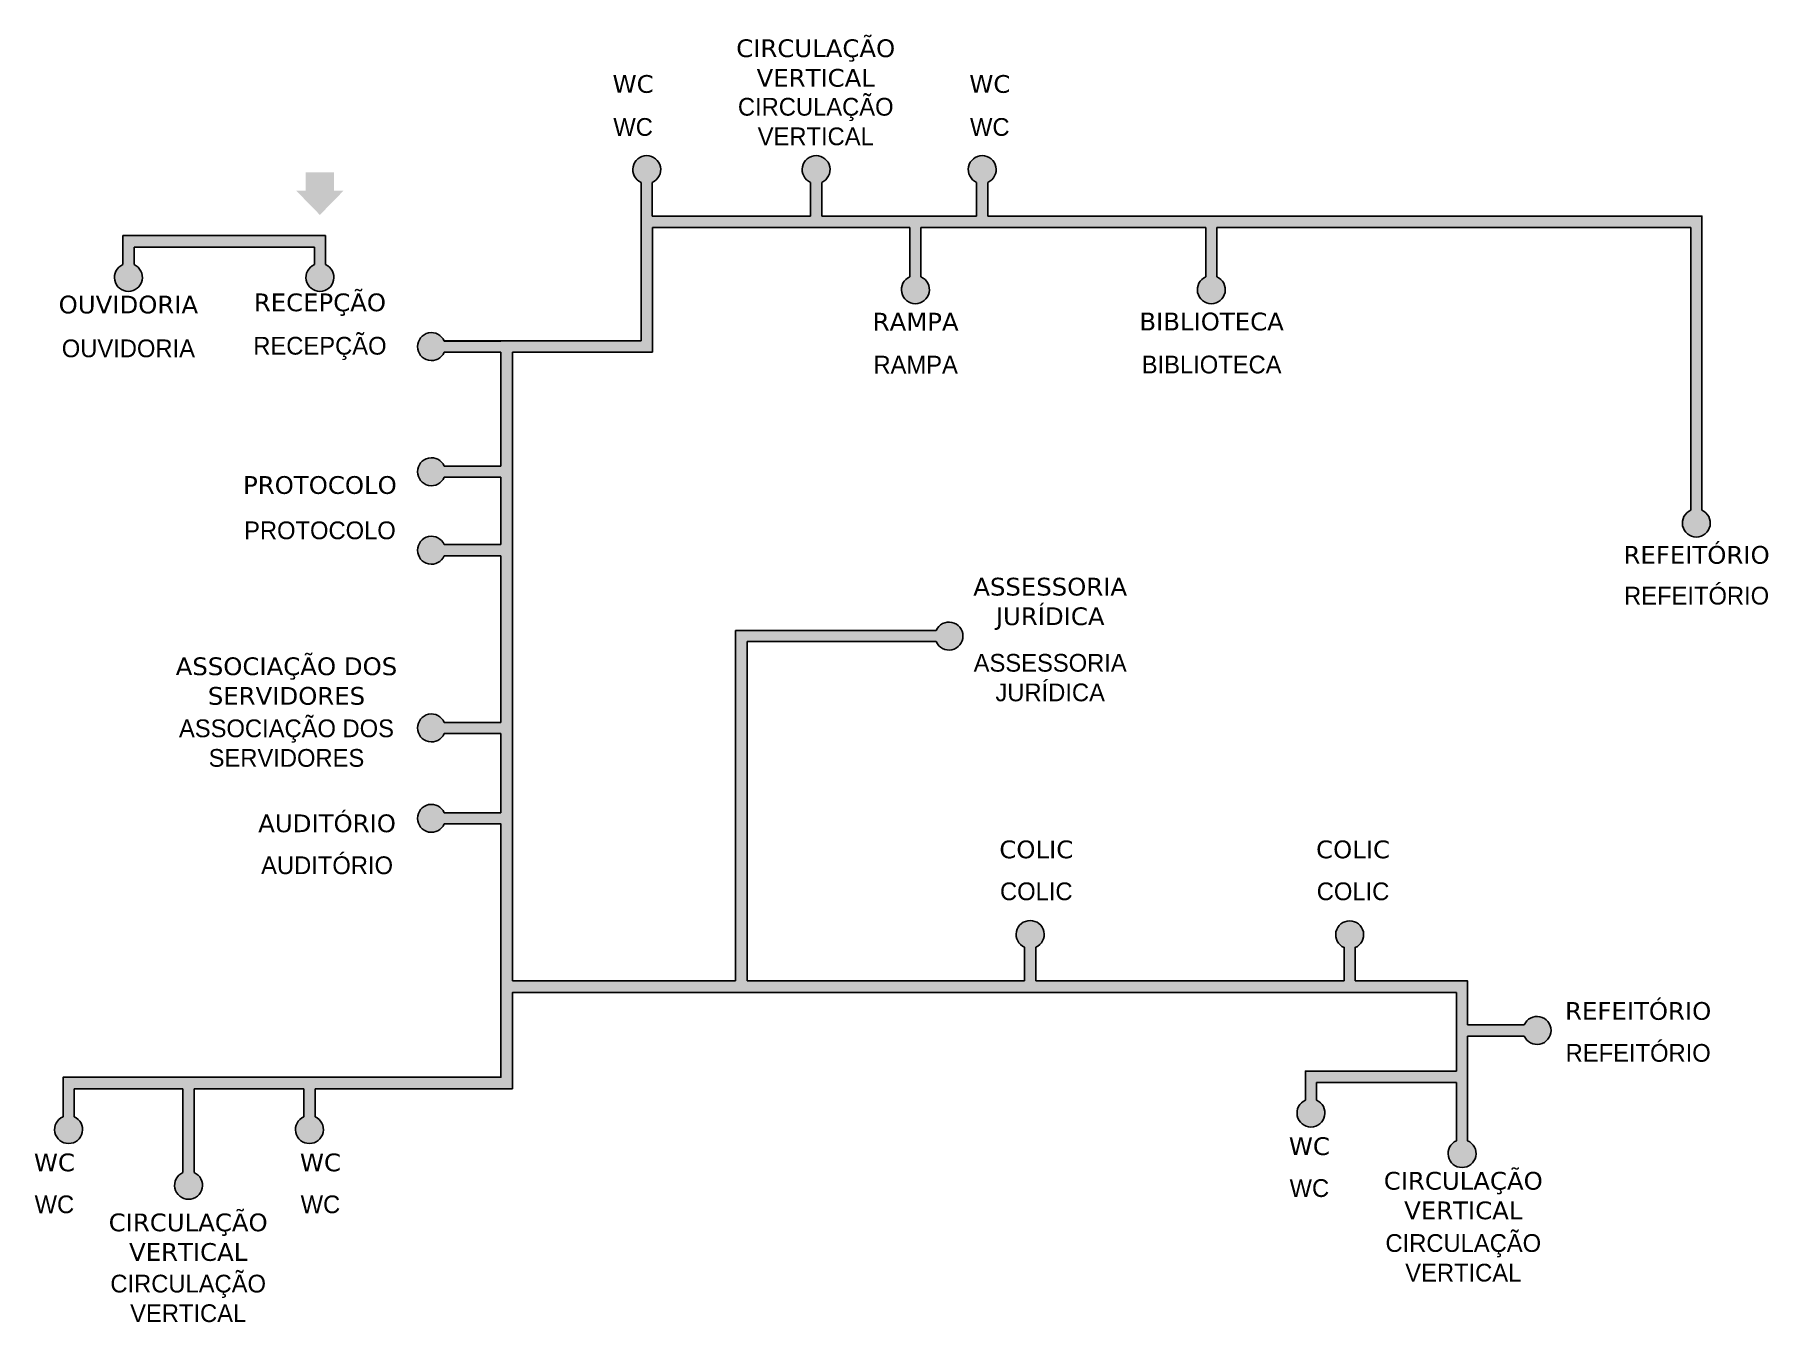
# Model space of a CAD drawing. Header units: millimetres. Extents: x 490 to 675, y -160 to -87.
# Drawn here: x 554.2912 to 554.5485, y -86.8292 to -86.6381 of the extents above; entities that cross this region are included whole.
import ezdxf

# ---------------------------------------------------------------- set-up
doc = ezdxf.new("R2010")
doc.units = ezdxf.units.MM
doc.header["$LTSCALE"] = 2.5
doc.layers.add('ARQ_Piso_tatil', color=8, linetype='Continuous')
doc.layers.add('TXAMB', color=2, linetype='Continuous')
doc.styles.add('BRAILE', font='')
doc.styles.add('VERDANA', font='verdana.ttf')
doc.styles.get('BRAILE').set_extended_font_data('Braile font')

msp = doc.modelspace()

# ---------------------------------------------------------------- texts
at = {"layer": 'TXAMB', "color": 2, "char_height": 0.0026352246662981, "attachment_point": 5}
for s, insert, style in [('CIRCULAÇÃO\\PVERTICAL', (554.4071169126862, -86.64231641169967), 'VERDANA'), ('WC', (554.3800066734784, -86.64542332229493), 'VERDANA'), ('WC', (554.4329570018947, -86.64542332229493), 'VERDANA'), ('CIRCULAÇÃO\\PVERTICAL', (554.4071169126862, -86.65099863538082), 'BRAILE'), ('WC', (554.3800066734784, -86.65180092630776), 'BRAILE'), ('WC', (554.4329570018947, -86.65180092630776), 'BRAILE'), ('RECEPÇÃO', (554.3335121291916, -86.6781645090694), 'VERDANA'), ('OUVIDORIA', (554.3050775601276, -86.6781645090694), 'VERDANA'), ('RAMPA', (554.4219506815218, -86.68068387970561), 'VERDANA'), ('BIBLIOTECA', (554.4658852559671, -86.68068387970561), 'VERDANA'), ('OUVIDORIA', (554.3050775601276, -86.6846618128574), 'BRAILE'), ('RECEPÇÃO', (554.3335121291916, -86.6846618128574), 'BRAILE'), ('RAMPA', (554.4219506815218, -86.68706148371844), 'BRAILE'), ('BIBLIOTECA', (554.4658852559671, -86.68706148371844), 'BRAILE'), ('PROTOCOLO', (554.3335121291916, -86.70495244285041), 'VERDANA'), ('PROTOCOLO', (554.3335121291916, -86.71167478221543), 'BRAILE'), ('REFEITÓRIO', (554.5378843046185, -86.71531936984724), 'VERDANA'), ('ASSESSORIA \\PJURÍDICA', (554.4419214625318, -86.72257397815486), 'VERDANA'), ('REFEITÓRIO', (554.5378843046185, -86.72136979447478), 'BRAILE'), ('ASSOCIAÇÃO DOS\\PSERVIDORES', (554.3285445241714, -86.73405409033005), 'VERDANA'), ('ASSESSORIA \\PJURÍDICA', (554.4419214625318, -86.73353368955522), 'BRAILE'), ('ASSOCIAÇÃO DOS\\PSERVIDORES', (554.3285445241714, -86.74325820502995), 'BRAILE'), ('AUDITÓRIO', (554.3345742807863, -86.75516854613286), 'VERDANA'), ('COLIC', (554.4398600526022, -86.75903887489704), 'VERDANA'), ('COLIC', (554.486880961483, -86.75903887489704), 'VERDANA'), ('AUDITÓRIO', (554.3345742807863, -86.76138814644264), 'BRAILE'), ('COLIC', (554.4398600526022, -86.76525847520679), 'BRAILE'), ('COLIC', (554.486880961483, -86.76525847520679), 'BRAILE'), ('REFEITÓRIO', (554.5292136578805, -86.7830210517871), 'VERDANA'), ('REFEITÓRIO', (554.5292136578805, -86.78924065209685), 'BRAILE'), ('WC', (554.4803982515841, -86.80308722474413), 'VERDANA'), ('WC', (554.2940948264988, -86.80549964233883), 'VERDANA'), ('WC', (554.3335887676808, -86.80549964233883), 'VERDANA'), ('CIRCULAÇÃO \\PVERTICAL', (554.5032482640111, -86.8104242315404), 'VERDANA'), ('WC', (554.4803982515841, -86.80930682505388), 'BRAILE'), ('WC', (554.2940948264988, -86.81171924264859), 'BRAILE'), ('WC', (554.3335887676808, -86.81171924264859), 'BRAILE'), ('CIRCULAÇÃO\\PVERTICAL', (554.3139548530426, -86.81660142298668), 'VERDANA'), ('CIRCULAÇÃO \\PVERTICAL', (554.5032482640111, -86.81966026618048), 'BRAILE'), ('CIRCULAÇÃO\\PVERTICAL', (554.3139548530426, -86.82568104992063), 'BRAILE')]:
    msp.add_mtext(s, dxfattribs=dict(at, insert=insert, style=style))

# ---------------------------------------------------------------- hatches: boundary and pattern name
at = {"layer": 'ARQ_Piso_tatil', "linetype": 'Continuous', "ltscale": 3}
h = msp.add_hatch(color=256, dxfattribs=at)
h.dxf.hatch_style = 1
h.paths.add_polyline_path([(554.3620915344469, -86.68521748278664), (554.3829058937406, -86.68521748278664), (554.3829058937406, -86.6667215747675), (554.421081648548, -86.66672157476762), (554.4210816485484, -86.6740398592501, 4.791287847449988), (554.4227418400881, -86.67403985925016), (554.4227418400884, -86.66672157476751), (554.4650162229933, -86.6667215747675), (554.4650162229937, -86.6740398592501, 4.791287847449988), (554.4666764145334, -86.67403985925016), (554.4666764145338, -86.66672157476746), (554.5370152716425, -86.66672157476751), (554.537015271645, -86.70867534939174, 4.791287847449988), (554.5386754631847, -86.7086753493918), (554.5386754631874, -86.66500867873208), (554.4326583244126, -86.6650086787346), (554.4326583244124, -86.66000957693225, 4.791287847449994), (554.4309981328727, -86.66000957693231), (554.4309981328723, -86.66500867873526), (554.4080033668422, -86.6650086787351), (554.4080033668419, -86.66000957693231, 4.497427812009131), (554.406245203641, -86.65996374307859, 0.0063267889542504), (554.4062924691591, -86.65998663266402, 0.0067050288849928), (554.4063431753021, -86.66000957693225), (554.4063431753018, -86.66500867873438), (554.3828531892478, -86.66500867873438), (554.3828531892475, -86.66000957693231, 0.7158362411120338), (554.3825264037293, -86.65609430830877, 0.92001271473129), (554.3811929977076, -86.66000957693225), (554.3811929977076, -86.68350458675351), (554.3519543328553, -86.68350458675354, -0.0069709808772912), (554.3519782151468, -86.68355729124637, 4.791287847449984), (554.3519782151466, -86.68521748278614), (554.3603786384137, -86.68521748278664), (554.3603786384139, -86.70212316132003), (554.3519782151468, -86.70212316132051, 0.8128360659391978), (554.3480009873723, -86.70295325709031, 0.1703036214106325), (554.3484557370581, -86.70424964888142, 0.1085271562914018), (554.3491481672195, -86.70480941551315, 0.4295635502401329), (554.3519782151466, -86.70378335286028), (554.3603786384137, -86.7037833528608), (554.3603786384137, -86.7137797988281), (554.3519782151468, -86.7137797988286, 0.8128360659391978), (554.3480009873723, -86.7146098945984, 0.1703036214106325), (554.3484557370581, -86.71590628638948, 0.1085271562914018), (554.3491481672195, -86.71646605302124, 0.4295635502401329), (554.3519782151466, -86.71543999036837), (554.3603786384137, -86.71543999036885), (554.3603786384137, -86.74016107647111), (554.3519782151468, -86.74016107647162, 0.8128360659391978), (554.3480009873723, -86.74099117224142, 0.1703036214106325), (554.3484557370581, -86.74228756403251, 0.1085271562914018), (554.3491481672195, -86.74284733066426, 0.4295635502401329), (554.3519782151466, -86.74182126801139), (554.3603786384137, -86.7418212680119), (554.3603786384137, -86.75357595580606), (554.3519782151468, -86.75357595580655, 0.8128360659391978), (554.3480009873723, -86.75440605157635, 0.1703036214106325), (554.3484557370581, -86.75570244336745, 0.1085271562914018), (554.3491481672195, -86.75626220999919, 0.4295635502401329), (554.3519782151466, -86.75523614734632), (554.3603786384137, -86.75523614734682), (554.3603786384137, -86.79284346023937), (554.2953713023517, -86.79284346023937), (554.2953713023517, -86.7945563562725), (554.2953713023521, -86.79869901005806, 0.7158362410874383), (554.2956980878705, -86.80261427868155, 0.9200127145506296), (554.2970314938918, -86.798699010058), (554.297031493892, -86.7945563562725), (554.3131811156576, -86.7945563562725), (554.3131811156584, -86.80697688036285, 4.791287847449984), (554.3148413071981, -86.8069768803628), (554.3148413071991, -86.7945563562725), (554.3311236626225, -86.7945563562725), (554.3311236626229, -86.798699010058, 4.791287847449988), (554.3327838541627, -86.79869901005806), (554.3327838541628, -86.79455635627248), (554.3620915344469, -86.7945563562725), (554.3620915344469, -86.7802620598272), (554.5022317859167, -86.7802620598272), (554.5022317859172, -86.79192633254331), (554.4798065856771, -86.79192633254331), (554.4798065856771, -86.79363922857642), (554.4798065856774, -86.79625095691797, 0.7158310354120038), (554.4801333434773, -86.80016621861179, 0.9200190697515868), (554.4814667772172, -86.79625095691803), (554.4814667772175, -86.79363922857644), (554.5022317859173, -86.79363922857425), (554.5022317859175, -86.8022594342562, 4.791287847449988), (554.5038919774572, -86.80225943425626), (554.5038919774574, -86.786717545919), (554.5122924007246, -86.7867175459185, 4.791287847449988), (554.5122924007246, -86.78505735437874), (554.5038919774577, -86.78505735437822), (554.5038919774581, -86.77854916379408), (554.4872108219213, -86.77854916379408), (554.4872108219208, -86.77359852061795, 4.791287847449984), (554.4855506303811, -86.77359852061795), (554.4855506303809, -86.77854916379408), (554.4397795089662, -86.77854916379408), (554.439779508966, -86.77355006199201, 0.7158362411120338), (554.4394527234476, -86.76963479336845, 0.9200127145375719), (554.4381193174262, -86.77355006199195), (554.4381193174258, -86.77854916379408), (554.3969365326257, -86.77854916379408), (554.3969365326259, -86.7281800533528), (554.4250002053759, -86.72818005335108, 4.791287847449988), (554.4250002053759, -86.72651986181131), (554.3952236365928, -86.72651986180952), (554.3952236365926, -86.77854916379408), (554.3620915344469, -86.77854916379408)])
at = {"layer": 'ARQ_Piso_tatil'}
msp.add_hatch(color=256, dxfattribs=at).paths.add_polyline_path([(554.3314070198063, -86.66122549114223), (554.3299747320468, -86.66122549114223), (554.3335050980409, -86.66483825914788), (554.3370354640349, -86.66122549114223), (554.3356031762753, -86.66122549114223), (554.3356031762753, -86.65853652608683), (554.3314070198063, -86.65853652608683)])
at = {"layer": 'ARQ_Piso_tatil', "linetype": 'Continuous', "ltscale": 3}
h = msp.add_hatch(color=256, dxfattribs=at)
h.dxf.hatch_style = 1
h.paths.add_polyline_path([(554.3343470685238, -86.6678925871978), (554.304252307919, -86.6678925871978), (554.3042523079196, -86.67221721157247, 4.791287847449978), (554.3059124994594, -86.67221721157252), (554.3059124994595, -86.66960548323094), (554.3326868769834, -86.66960548323094), (554.3326868769836, -86.67221721157247, 4.791287847449978), (554.3343470685235, -86.67221721157252)])

# ---------------------------------------------------------------- linework, layer by layer
for p, q in [((554.3811929977076, -86.68350458675354), (554.3811929977076, -86.66000957693228)), ((554.3828531892478, -86.66500867873441), (554.4063431753018, -86.66500867873441)), ((554.304252307919, -86.66789258719783), (554.3343470685238, -86.66789258719783)), ((554.421081648548, -86.66672157476765), (554.3829058937406, -86.66672157476751)), ((554.3829058937406, -86.66672157476751), (554.3829058937406, -86.68521748278667)), ((554.4650162229933, -86.66672157476751), (554.4227418400884, -86.66672157476751)), ((554.5370152716425, -86.66672157476751), (554.4666764145338, -86.66672157476748)), ((554.537015271645, -86.70867534939177), (554.5370152716425, -86.66672157476751)), ((554.3519543328551, -86.68350458675354), (554.3811929977076, -86.68350458675354)), ((554.3603786384137, -86.68521748278667), (554.3519782151465, -86.68521748278667)), ((554.3829058937406, -86.68521748278667), (554.3620915344469, -86.68521748278667)), ((554.3952236365926, -86.77854916379411), (554.3952236365928, -86.72651986180955)), ((554.3969365326259, -86.72818005335282), (554.3969365326257, -86.77854916379411))]:
    msp.add_line(p, q, dxfattribs=at)
at = {"layer": 'ARQ_Piso_tatil'}
for p, q in [((554.3828531892478, -86.66500867873441), (554.3828531892475, -86.66000957693234)), ((554.4063431753021, -86.66000957693228), (554.4063431753018, -86.66500867873441)), ((554.4080033668422, -86.66500867873441), (554.4080033668419, -86.66000957693234)), ((554.4309981328722, -86.66500867873441), (554.4309981328727, -86.66000957693234)), ((554.4326583244124, -86.66000957693228), (554.4326583244126, -86.66500867873441)), ((554.304252307919, -86.66789258719783), (554.3042523079196, -86.67221721157247)), ((554.3343470685235, -86.67221721157253), (554.3343470685238, -86.6678925871978)), ((554.421081648548, -86.66672157476751), (554.4210816485484, -86.67403985925012)), ((554.4227418400881, -86.67403985925017), (554.4227418400884, -86.66672157476751)), ((554.4650162229933, -86.66672157476751), (554.4650162229937, -86.67403985925012)), ((554.4666764145334, -86.67403985925017), (554.4666764145338, -86.66672157476751)), ((554.3059124994594, -86.67221721157253), (554.3059124994595, -86.66960548323094)), ((554.3326868769834, -86.66960548323094), (554.3326868769836, -86.67221721157247)), ((554.3603786384137, -86.68355729124588), (554.3519782151468, -86.68355729124639)), ((554.3519782151466, -86.68521748278616), (554.3603786384137, -86.68521748278667)), ((554.3603786384137, -86.70212316132003), (554.3519782151468, -86.70212316132054)), ((554.3519782151466, -86.70378335286031), (554.3603786384137, -86.70378335286082)), ((554.3603786384137, -86.71377979882811), (554.3519782151468, -86.71377979882863)), ((554.3519782151466, -86.71543999036838), (554.3603786384137, -86.71543999036888)), ((554.3952236365928, -86.72651986180955), (554.4250002053759, -86.72651986181134)), ((554.4250002053759, -86.72818005335111), (554.3969365326259, -86.72818005335282)), ((554.3603786384137, -86.74016107647114), (554.3519782151468, -86.74016107647164)), ((554.3519782151466, -86.7418212680114), (554.3603786384137, -86.7418212680119)), ((554.3603786384137, -86.75357595580607), (554.3519782151468, -86.75357595580657)), ((554.4381193174262, -86.77355006199198), (554.4381193174258, -86.77854916379411)), ((554.4397795089662, -86.77854916379411), (554.439779508966, -86.77355006199204)), ((554.4855506303811, -86.77355006199198), (554.4855506303809, -86.77854916379411)), ((554.4872108219213, -86.77854916379411), (554.4872108219208, -86.77355006199204)), ((554.5038919774574, -86.78505735437824), (554.5122924007246, -86.78505735437875)), ((554.5122924007246, -86.78671754591852), (554.5038919774574, -86.78671754591903)), ((554.2953713023521, -86.79869901005807), (554.2953713023517, -86.79369990825595)), ((554.4798065856771, -86.79363922857644), (554.4798065856774, -86.79625095691799)), ((554.4814667772172, -86.79625095691804), (554.4814667772175, -86.79363922857644)), ((554.297031493892, -86.7945563562725), (554.2970314938918, -86.79869901005802)), ((554.3131811156584, -86.80697688036287), (554.3131811156575, -86.7945563562725)), ((554.3148413071991, -86.7945563562725), (554.3148413071981, -86.80697688036281)), ((554.3311236626226, -86.7945563562725), (554.3311236626229, -86.79869901005802)), ((554.3327838541627, -86.79869901005807), (554.3327838541629, -86.7945563562725))]:
    msp.add_line(p, q, dxfattribs=at)
at = {"layer": 'ARQ_Piso_tatil', "linetype": 'Continuous', "ltscale": 3}
for points in [[(554.4080033668422, -86.66500867873512), (554.4309981328722, -86.66500867873526)], [(554.4326583244126, -86.66500867873461), (554.5386754631872, -86.66500867873211), (554.5386754631847, -86.70867534939183)], [(554.3326868769834, -86.66960548323094), (554.3059124994595, -86.66960548323094)], [(554.3603786384137, -86.70212316132003), (554.3603786384137, -86.68521748278667)], [(554.3620915344469, -86.68521748278667), (554.3620915344469, -86.77854916379411)], [(554.3603786384137, -86.71377979882811), (554.3603786384137, -86.70378335286082)], [(554.3603786384137, -86.74016107647114), (554.3603786384137, -86.71543999036888)], [(554.3603786384137, -86.75357595580607), (554.3603786384137, -86.7418212680119)], [(554.2953713023517, -86.7945563562725), (554.2953713023517, -86.7945563562725), (554.2953713023517, -86.7928434602394), (554.3603786384137, -86.7928434602394), (554.3603786384137, -86.75523614734685), (554.3519782151466, -86.75523614734635)], [(554.3620915344469, -86.77854916379411), (554.3952236365926, -86.77854916379411)], [(554.3969365326257, -86.77854916379411), (554.4381193174258, -86.77854916379411)], [(554.4397795089662, -86.77854916379411), (554.4855506303809, -86.77854916379411)], [(554.4872108219213, -86.77854916379411), (554.5038919774581, -86.77854916379411), (554.5038919774576, -86.78505735437824)], [(554.5022317859173, -86.79192633254334), (554.5022317859167, -86.78026205982721), (554.3620915344469, -86.78026205982721), (554.3620915344469, -86.7945563562725)], [(554.5038919774574, -86.78671754591903), (554.5038919774572, -86.80225943425629)], [(554.4798065856771, -86.79363922857644), (554.4798065856771, -86.79192633254334), (554.5022317859173, -86.79192633254334)], [(554.5022317859173, -86.79363922857428), (554.4814667772175, -86.79363922857644)], [(554.5022317859175, -86.80225943425623), (554.5022317859173, -86.79363922857428)], [(554.3131811156575, -86.7945563562725), (554.297031493892, -86.7945563562725)], [(554.3311236626226, -86.7945563562725), (554.3148413071991, -86.7945563562725)], [(554.3620915344469, -86.7945563562725), (554.3327838541629, -86.7945563562725)]]:
    msp.add_lwpolyline(points, dxfattribs=at)
at = {"layer": 'ARQ_Piso_tatil'}
for centre, start, end in [((554.3820230934779, -86.65810758858254), 293.5781784760789, 246.421821519408), ((554.407173271072, -86.65810758858254), 293.5781784760789, 246.421821519408), ((554.4318282286424, -86.65810758858254), 293.5781784805919, 246.4218215239211), ((554.3050824036893, -86.67411919992227), 113.5781784760789, 66.42182151940806), ((554.3335169727534, -86.67411919992227), 113.5781784760789, 66.42182151940806), ((554.4219117443181, -86.67594184759992), 113.5781784760789, 66.42182151940806), ((554.4658463187634, -86.67594184759992), 113.5781784760789, 66.42182151940806), ((554.350076226797, -86.68438738701622), 23.57817847607987, 336.421821519409), ((554.350076226797, -86.70295325709034), 23.57817847607987, 336.421821519409), ((554.5378453674148, -86.71057733774155), 113.5781784760789, 66.42182151940806), ((554.350076226797, -86.71460989459842), 23.57817847607987, 336.421821519409), ((554.4269021937257, -86.72734995758114), 203.578178480591, 156.4218215239201), ((554.350076226797, -86.74099117224146), 23.57817847607987, 336.421821519409), ((554.350076226797, -86.75440605157638), 23.57817847607987, 336.421821519409), ((554.4389494131962, -86.77164807364224), 293.5781784760789, 246.421821519408), ((554.486380726151, -86.77169653226821), 293.5781784760789, 246.421821519408), ((554.5141943890744, -86.78588745014856), 203.578178480591, 156.4218215239201), ((554.4806366814473, -86.79815294526779), 113.5781784760789, 66.42182151940806), ((554.2962013981219, -86.80060099840782), 113.578178480592, 66.42182152392112), ((554.3319537583926, -86.80060099840782), 113.5781784760789, 66.42182151940806), ((554.5030618816872, -86.80416142260601), 113.5781784760789, 66.42182151940806), ((554.3140112114284, -86.80887886871261), 113.578178480592, 66.42182152392112)]:
    msp.add_arc(centre, 0.0020752394247021, start, end, dxfattribs=at)

msp.set_redraw_order([(e.dxf.handle, doc.entitydb.next_handle()) for e in msp.query("TEXT MTEXT ATTDEF DIMENSION ARC_DIMENSION")])  # texts and dimensions are drawn at this point

doc.saveas('drawing.dxf')
